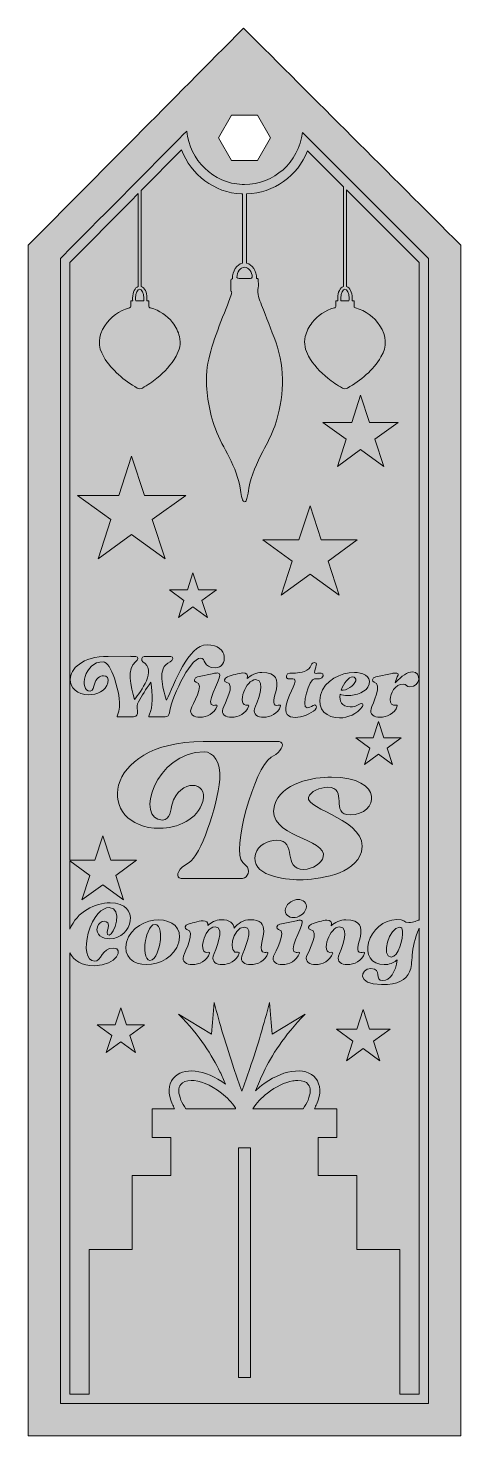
# Model space of a CAD drawing. Header units: centimetres. Extents: x 3 to 11, y -23.1 to 3.1.
import ezdxf

# ---------------------------------------------------------------- set-up
doc = ezdxf.new("R2010")
doc.units = ezdxf.units.CM
doc.header["$MEASUREMENT"] = 0
doc.layers.add('Layer 1', color=7, linetype='Continuous')

# ---------------------------------------------------------------- blocks, each defined once
blk = doc.blocks.new('block 3')
at = {"layer": 'Layer 1', "true_color": 0x231f20}
h = blk.add_hatch(color=250, dxfattribs=at)
h.dxf.hatch_style = 2
edge = h.paths.add_edge_path()
edge.add_spline(control_points=[(8.062, 1.155), (7.997, 0.601), (7.525, 0.186), (6.987, 0.186), (6.971, 0.186), (6.955, 0.187), (6.939, 0.187), (6.407, 0.212), (5.962, 0.638), (5.914, 1.183), (5.13, 0.392), (4.345, -0.4), (3.561, -1.191), (3.561, -1.191), (3.561, -22.513), (3.561, -22.513), (3.561, -22.513), (10.409, -22.513), (10.409, -22.513), (10.409, -22.513), (10.409, -1.193), (10.409, -1.193), (10.409, -1.193), (8.062, 1.155), (8.062, 1.155)], knot_values=[0, 0, 0, 0, 1, 1, 1, 2, 2, 2, 3, 3, 3, 4, 4, 4, 5, 5, 5, 6, 6, 6, 7, 7, 7, 8, 8, 8, 8], degree=3, periodic=1)
edge = h.paths.add_edge_path()
edge.add_spline(control_points=[(8.854, -1.762), (8.89, -1.762), (8.932, -1.833), (8.932, -1.929), (8.932, -1.946), (8.93, -1.962), (8.928, -1.977), (8.928, -1.977), (8.78, -1.977), (8.78, -1.977), (8.777, -1.962), (8.776, -1.946), (8.776, -1.929), (8.776, -1.833), (8.817, -1.762), (8.854, -1.762)], knot_values=[0, 0, 0, 0, 1, 1, 1, 2, 2, 2, 3, 3, 3, 4, 4, 4, 5, 5, 5, 5], degree=3, periodic=1)
edge = h.paths.add_edge_path()
edge.add_spline(control_points=[(7.13, -1.541), (7.124, -1.556), (7.114, -1.564), (7.095, -1.563), (7.059, -1.562), (7.022, -1.563), (6.986, -1.563), (6.986, -1.563), (6.986, -1.563), (6.986, -1.563), (6.952, -1.563), (6.918, -1.562), (6.884, -1.563), (6.863, -1.564), (6.85, -1.557), (6.841, -1.544), (6.848, -1.438), (6.91, -1.354), (6.986, -1.354), (7.061, -1.354), (7.122, -1.436), (7.13, -1.541)], knot_values=[0, 0, 0, 0, 1, 1, 1, 2, 2, 2, 3, 3, 3, 4, 4, 4, 5, 5, 5, 6, 6, 6, 7, 7, 7, 7], degree=3, periodic=1)
edge = h.paths.add_edge_path()
edge.add_spline(control_points=[(5.037, -1.762), (5.074, -1.762), (5.115, -1.833), (5.115, -1.929), (5.115, -1.946), (5.113, -1.962), (5.111, -1.977), (5.111, -1.977), (4.963, -1.977), (4.963, -1.977), (4.961, -1.962), (4.959, -1.946), (4.959, -1.929), (4.959, -1.833), (5, -1.762), (5.037, -1.762)], knot_values=[0, 0, 0, 0, 1, 1, 1, 2, 2, 2, 3, 3, 3, 4, 4, 4, 5, 5, 5, 5], degree=3, periodic=1)
edge = h.paths.add_edge_path()
edge.add_spline(control_points=[(6.815, -17.023), (6.815, -17.023), (5.896, -17.023), (5.896, -17.023), (5.857, -16.969), (5.826, -16.915), (5.803, -16.86), (5.75, -16.737), (5.748, -16.631), (5.798, -16.568), (5.834, -16.521), (5.903, -16.496), (5.992, -16.496), (6.143, -16.496), (6.353, -16.57), (6.558, -16.73), (6.662, -16.812), (6.749, -16.905), (6.814, -17), (6.816, -17.004), (6.818, -17.008), (6.819, -17.012), (6.818, -17.016), (6.817, -17.019), (6.815, -17.023)], knot_values=[0, 0, 0, 0, 1, 1, 1, 2, 2, 2, 3, 3, 3, 4, 4, 4, 5, 5, 5, 6, 6, 6, 7, 7, 7, 8, 8, 8, 8], degree=3, periodic=1)
h.paths.add_polyline_path([(7.098, -18.264), (7.098, -19.646), (7.098, -20.385), (7.098, -21.044), (7.098, -22.025), (6.872, -22.025), (6.872, -21.044), (6.872, -20.385), (6.872, -19.646), (6.872, -18.264), (6.872, -17.75), (7.098, -17.75)])
edge = h.paths.add_edge_path()
edge.add_spline(control_points=[(8.167, -16.86), (8.144, -16.915), (8.112, -16.969), (8.074, -17.023), (8.074, -17.023), (7.141, -17.023), (7.141, -17.023), (7.206, -16.919), (7.3, -16.818), (7.412, -16.73), (7.566, -16.61), (7.734, -16.529), (7.887, -16.504), (7.919, -16.498), (7.95, -16.495), (7.979, -16.495), (8.067, -16.495), (8.135, -16.521), (8.172, -16.568), (8.221, -16.631), (8.22, -16.737), (8.167, -16.86)], knot_values=[0, 0, 0, 0, 1, 1, 1, 2, 2, 2, 3, 3, 3, 4, 4, 4, 5, 5, 5, 6, 6, 6, 7, 7, 7, 7], degree=3, periodic=1)
edge = h.paths.add_edge_path()
edge.add_spline(control_points=[(10.233, -13.513), (10.227, -13.512), (10.222, -13.512), (10.218, -13.514), (10.132, -13.545), (10.078, -13.554), (10.041, -13.554), (9.953, -13.554), (9.95, -13.499), (9.821, -13.499), (9.57, -13.499), (9.351, -13.702), (9.292, -13.925), (9.232, -14.144), (9.338, -14.339), (9.586, -14.339), (9.679, -14.339), (9.752, -14.309), (9.808, -14.262), (9.808, -14.262), (9.823, -14.249), (9.823, -14.249), (9.807, -14.473), (9.68, -14.636), (9.56, -14.636), (9.39, -14.636), (9.557, -14.413), (9.338, -14.413), (9.131, -14.413), (9.063, -14.712), (9.532, -14.712), (9.849, -14.712), (9.99, -14.621), (10.057, -14.473), (10.125, -14.322), (10.06, -14.062), (10.233, -13.658), (10.233, -13.658), (10.233, -22.337), (10.233, -22.337), (10.233, -22.337), (9.877, -22.337), (9.877, -22.337), (9.877, -22.337), (9.877, -19.646), (9.877, -19.646), (9.877, -19.646), (9.074, -19.646), (9.074, -19.646), (9.074, -19.646), (9.074, -18.264), (9.074, -18.264), (9.074, -18.264), (8.354, -18.264), (8.354, -18.264), (8.354, -18.264), (8.354, -17.557), (8.354, -17.557), (8.354, -17.557), (8.703, -17.557), (8.703, -17.557), (8.703, -17.557), (8.703, -17.023), (8.703, -17.023), (8.703, -17.023), (8.284, -17.023), (8.284, -17.023), (8.301, -16.992), (8.317, -16.961), (8.33, -16.93), (8.41, -16.743), (8.403, -16.576), (8.311, -16.459), (8.22, -16.342), (8.058, -16.296), (7.858, -16.329), (7.677, -16.359), (7.479, -16.452), (7.303, -16.591), (7.262, -16.623), (7.223, -16.657), (7.187, -16.692), (7.235, -16.575), (7.287, -16.452), (7.345, -16.333), (7.486, -16.043), (7.716, -15.662), (8.113, -15.26), (8.113, -15.26), (7.501, -15.635), (7.501, -15.635), (7.485, -15.438), (7.468, -15.242), (7.452, -15.045), (7.35, -15.436), (7.229, -15.846), (7.085, -16.273), (7.036, -16.418), (6.987, -16.559), (6.937, -16.698), (6.886, -16.559), (6.837, -16.418), (6.788, -16.273), (6.645, -15.846), (6.523, -15.436), (6.421, -15.045), (6.405, -15.242), (6.389, -15.438), (6.373, -15.635), (6.373, -15.635), (5.76, -15.26), (5.76, -15.26), (6.157, -15.662), (6.388, -16.043), (6.528, -16.333), (6.566, -16.41), (6.601, -16.488), (6.634, -16.566), (6.256, -16.285), (5.833, -16.237), (5.658, -16.459), (5.566, -16.576), (5.56, -16.743), (5.64, -16.93), (5.653, -16.961), (5.669, -16.992), (5.686, -17.023), (5.686, -17.023), (5.267, -17.023), (5.267, -17.023), (5.267, -17.023), (5.267, -17.557), (5.267, -17.557), (5.267, -17.557), (5.616, -17.557), (5.616, -17.557), (5.616, -17.557), (5.616, -18.264), (5.616, -18.264), (5.616, -18.264), (4.896, -18.264), (4.896, -18.264), (4.896, -18.264), (4.896, -19.646), (4.896, -19.646), (4.896, -19.646), (4.093, -19.646), (4.093, -19.646), (4.093, -19.646), (4.093, -22.337), (4.093, -22.337), (4.093, -22.337), (3.737, -22.337), (3.737, -22.337), (3.737, -22.337), (3.737, -14.122), (3.737, -14.122), (3.807, -14.261), (3.955, -14.36), (4.196, -14.36), (4.607, -14.36), (4.752, -14.03), (4.549, -14.03), (4.333, -14.03), (4.315, -14.277), (4.201, -14.277), (4.031, -14.277), (4.011, -14.007), (4.078, -13.756), (4.167, -13.426), (4.341, -13.275), (4.467, -13.275), (4.737, -13.275), (4.562, -13.79), (4.467, -13.79), (4.404, -13.79), (4.44, -13.702), (4.45, -13.66), (4.474, -13.571), (4.43, -13.532), (4.378, -13.532), (4.326, -13.532), (4.266, -13.569), (4.248, -13.637), (4.209, -13.785), (4.339, -13.858), (4.482, -13.858), (4.896, -13.858), (5.076, -13.189), (4.484, -13.189), (4.209, -13.189), (3.867, -13.352), (3.737, -13.681), (3.737, -13.681), (3.737, -12.409), (3.737, -12.409), (3.737, -12.409), (4.109, -12.679), (4.109, -12.679), (4.109, -12.679), (3.961, -13.135), (3.961, -13.135), (3.961, -13.135), (4.349, -12.853), (4.349, -12.853), (4.349, -12.853), (4.737, -13.135), (4.737, -13.135), (4.737, -13.135), (4.589, -12.679), (4.589, -12.679), (4.589, -12.679), (4.977, -12.397), (4.977, -12.397), (4.977, -12.397), (4.497, -12.397), (4.497, -12.397), (4.497, -12.397), (4.349, -11.94), (4.349, -11.94), (4.349, -11.94), (4.201, -12.397), (4.201, -12.397), (4.201, -12.397), (3.737, -12.397), (3.737, -12.397), (3.737, -12.397), (3.737, -1.264), (3.737, -1.264), (3.737, -1.264), (4.863, -0.128), (4.863, -0.128), (4.863, -0.128), (5.009, 0.019), (5.009, 0.019), (5.009, 0.019), (5.009, -1.711), (5.009, -1.711), (4.948, -1.732), (4.903, -1.82), (4.903, -1.929), (4.903, -1.945), (4.904, -1.961), (4.906, -1.977), (4.906, -1.977), (4.869, -1.977), (4.869, -1.977), (4.868, -1.981), (4.868, -1.985), (4.868, -1.991), (4.87, -2.019), (4.868, -2.048), (4.869, -2.077), (4.87, -2.096), (4.864, -2.104), (4.844, -2.11), (4.65, -2.162), (4.498, -2.274), (4.388, -2.443), (4.263, -2.632), (4.249, -2.826), (4.367, -3.024), (4.516, -3.273), (4.742, -3.46), (4.991, -3.604), (5.024, -3.623), (5.053, -3.621), (5.086, -3.603), (5.182, -3.55), (5.272, -3.487), (5.356, -3.417), (5.497, -3.301), (5.625, -3.172), (5.713, -3.009), (5.775, -2.895), (5.808, -2.775), (5.776, -2.645), (5.753, -2.549), (5.707, -2.463), (5.647, -2.385), (5.541, -2.248), (5.405, -2.156), (5.238, -2.112), (5.213, -2.106), (5.203, -2.096), (5.206, -2.07), (5.208, -2.044), (5.205, -2.018), (5.207, -1.992), (5.207, -1.986), (5.207, -1.981), (5.206, -1.977), (5.206, -1.977), (5.168, -1.977), (5.168, -1.977), (5.17, -1.961), (5.171, -1.945), (5.171, -1.929), (5.171, -1.82), (5.127, -1.732), (5.065, -1.711), (5.065, -1.711), (5.065, 0.076), (5.065, 0.076), (5.065, 0.076), (5.814, 0.832), (5.814, 0.832), (5.988, 0.369), (6.423, 0.035), (6.93, 0.011), (6.935, 0.011), (6.94, 0.011), (6.945, 0.011), (6.945, 0.011), (6.945, -1.28), (6.945, -1.28), (6.841, -1.304), (6.761, -1.422), (6.761, -1.563), (6.761, -1.565), (6.761, -1.567), (6.761, -1.569), (6.742, -1.571), (6.732, -1.581), (6.733, -1.606), (6.734, -1.664), (6.731, -1.722), (6.73, -1.781), (6.73, -1.788), (6.731, -1.799), (6.735, -1.803), (6.753, -1.818), (6.748, -1.834), (6.741, -1.851), (6.708, -1.942), (6.681, -2.035), (6.643, -2.125), (6.557, -2.336), (6.471, -2.548), (6.402, -2.766), (6.34, -2.962), (6.285, -3.16), (6.278, -3.367), (6.267, -3.71), (6.328, -4.042), (6.445, -4.364), (6.512, -4.55), (6.613, -4.718), (6.7, -4.893), (6.798, -5.088), (6.882, -5.288), (6.913, -5.507), (6.92, -5.559), (6.925, -5.612), (6.943, -5.662), (6.952, -5.686), (6.957, -5.723), (6.987, -5.723), (7.016, -5.722), (7.021, -5.685), (7.03, -5.66), (7.052, -5.597), (7.055, -5.53), (7.066, -5.465), (7.108, -5.221), (7.215, -5), (7.326, -4.783), (7.406, -4.628), (7.492, -4.476), (7.547, -4.31), (7.721, -3.79), (7.754, -3.27), (7.565, -2.745), (7.483, -2.515), (7.391, -2.288), (7.304, -2.059), (7.264, -1.953), (7.212, -1.85), (7.24, -1.729), (7.248, -1.696), (7.242, -1.659), (7.242, -1.624), (7.242, -1.57), (7.242, -1.563), (7.211, -1.563), (7.211, -1.563), (7.211, -1.563), (7.211, -1.563), (7.211, -1.421), (7.13, -1.303), (7.025, -1.28), (7.025, -1.28), (7.025, 0.011), (7.025, 0.011), (7.534, 0.026), (7.974, 0.349), (8.156, 0.811), (8.156, 0.811), (8.826, 0.142), (8.826, 0.142), (8.826, 0.142), (8.826, -1.711), (8.826, -1.711), (8.764, -1.732), (8.719, -1.82), (8.719, -1.929), (8.719, -1.945), (8.721, -1.961), (8.723, -1.977), (8.723, -1.977), (8.685, -1.977), (8.685, -1.977), (8.684, -1.981), (8.684, -1.986), (8.684, -1.992), (8.686, -2.018), (8.683, -2.044), (8.685, -2.07), (8.688, -2.096), (8.678, -2.106), (8.653, -2.112), (8.486, -2.156), (8.35, -2.248), (8.244, -2.385), (8.184, -2.463), (8.138, -2.549), (8.115, -2.645), (8.083, -2.775), (8.116, -2.895), (8.178, -3.009), (8.266, -3.172), (8.393, -3.301), (8.535, -3.417), (8.619, -3.487), (8.708, -3.55), (8.805, -3.603), (8.838, -3.621), (8.867, -3.623), (8.9, -3.604), (9.149, -3.46), (9.375, -3.273), (9.524, -3.024), (9.642, -2.826), (9.628, -2.632), (9.503, -2.443), (9.393, -2.274), (9.241, -2.162), (9.047, -2.11), (9.027, -2.104), (9.021, -2.096), (9.022, -2.077), (9.023, -2.048), (9.021, -2.019), (9.023, -1.991), (9.023, -1.985), (9.023, -1.981), (9.022, -1.977), (9.022, -1.977), (8.985, -1.977), (8.985, -1.977), (8.987, -1.961), (8.988, -1.945), (8.988, -1.929), (8.988, -1.82), (8.943, -1.732), (8.882, -1.711), (8.882, -1.711), (8.882, 0.085), (8.882, 0.085), (8.882, 0.085), (10.233, -1.266), (10.233, -1.266), (10.233, -1.266), (10.233, -13.513), (10.233, -13.513)], knot_values=[0, 0, 0, 0, 1, 1, 1, 2, 2, 2, 3, 3, 3, 4, 4, 4, 5, 5, 5, 6, 6, 6, 7, 7, 7, 8, 8, 8, 9, 9, 9, 10, 10, 10, 11, 11, 11, 12, 12, 12, 13, 13, 13, 14, 14, 14, 15, 15, 15, 16, 16, 16, 17, 17, 17, 18, 18, 18, 19, 19, 19, 20, 20, 20, 21, 21, 21, 22, 22, 22, 23, 23, 23, 24, 24, 24, 25, 25, 25, 26, 26, 26, 27, 27, 27, 28, 28, 28, 29, 29, 29, 30, 30, 30, 31, 31, 31, 32, 32, 32, 33, 33, 33, 34, 34, 34, 35, 35, 35, 36, 36, 36, 37, 37, 37, 38, 38, 38, 39, 39, 39, 40, 40, 40, 41, 41, 41, 42, 42, 42, 43, 43, 43, 44, 44, 44, 45, 45, 45, 46, 46, 46, 47, 47, 47, 48, 48, 48, 49, 49, 49, 50, 50, 50, 51, 51, 51, 52, 52, 52, 53, 53, 53, 54, 54, 54, 55, 55, 55, 56, 56, 56, 57, 57, 57, 58, 58, 58, 59, 59, 59, 60, 60, 60, 61, 61, 61, 62, 62, 62, 63, 63, 63, 64, 64, 64, 65, 65, 65, 66, 66, 66, 67, 67, 67, 68, 68, 68, 69, 69, 69, 70, 70, 70, 71, 71, 71, 72, 72, 72, 73, 73, 73, 74, 74, 74, 75, 75, 75, 76, 76, 76, 77, 77, 77, 78, 78, 78, 79, 79, 79, 80, 80, 80, 81, 81, 81, 82, 82, 82, 83, 83, 83, 84, 84, 84, 85, 85, 85, 86, 86, 86, 87, 87, 87, 88, 88, 88, 89, 89, 89, 90, 90, 90, 91, 91, 91, 92, 92, 92, 93, 93, 93, 94, 94, 94, 95, 95, 95, 96, 96, 96, 97, 97, 97, 98, 98, 98, 99, 99, 99, 100, 100, 100, 101, 101, 101, 102, 102, 102, 103, 103, 103, 104, 104, 104, 105, 105, 105, 106, 106, 106, 107, 107, 107, 108, 108, 108, 109, 109, 109, 110, 110, 110, 111, 111, 111, 112, 112, 112, 113, 113, 113, 114, 114, 114, 115, 115, 115, 116, 116, 116, 117, 117, 117, 118, 118, 118, 119, 119, 119, 120, 120, 120, 121, 121, 121, 122, 122, 122, 123, 123, 123, 124, 124, 124, 125, 125, 125, 126, 126, 126, 127, 127, 127, 128, 128, 128, 129, 129, 129, 130, 130, 130, 131, 131, 131, 132, 132, 132, 133, 133, 133, 134, 134, 134, 135, 135, 135, 136, 136, 136, 137, 137, 137, 138, 138, 138, 139, 139, 139, 140, 140, 140, 141, 141, 141, 142, 142, 142, 143, 143, 143, 144, 144, 144, 145, 145, 145, 146, 146, 146, 147, 147, 147, 148, 148, 148, 149, 149, 149, 150, 150, 150, 151, 151, 151, 152, 152, 152, 153, 153, 153, 154, 154, 154, 155, 155, 155, 156, 156, 156, 157, 157, 157, 158, 158, 158, 158], degree=3, periodic=1)
edge = h.paths.add_edge_path()
edge.add_spline(control_points=[(9.713, -14.199), (9.52, -14.199), (9.674, -13.642), (9.869, -13.642), (9.903, -13.642), (9.921, -13.671), (9.927, -13.717), (9.938, -13.843), (9.854, -14.199), (9.713, -14.199)], knot_values=[0, 0, 0, 0, 1, 1, 1, 2, 2, 2, 3, 3, 3, 3], degree=3, periodic=1)
h = blk.add_hatch(color=250, dxfattribs=at)
h.dxf.hatch_style = 2
h.paths.add_polyline_path([(9.144, -3.735), (8.979, -4.242), (8.445, -4.242), (8.877, -4.556), (8.712, -5.064), (9.144, -4.75), (9.576, -5.064), (9.411, -4.556), (9.843, -4.242), (9.309, -4.242)])
h = blk.add_hatch(color=250, dxfattribs=at)
h.dxf.hatch_style = 2
h.paths.add_polyline_path([(4.263, -6.784), (4.885, -6.332), (5.508, -6.784), (5.27, -6.053), (5.892, -5.601), (5.123, -5.601), (4.885, -4.87), (4.648, -5.601), (3.879, -5.601), (4.501, -6.053)])
h = blk.add_hatch(color=250, dxfattribs=at)
h.dxf.hatch_style = 2
h.paths.add_polyline_path([(7.664, -7.461), (8.205, -7.068), (8.746, -7.461), (8.54, -6.825), (9.081, -6.431), (8.412, -6.431), (8.205, -5.795), (7.998, -6.431), (7.329, -6.431), (7.871, -6.825)])
h = blk.add_hatch(color=250, dxfattribs=at)
h.dxf.hatch_style = 2
h.paths.add_polyline_path([(5.858, -7.558), (5.755, -7.876), (6.026, -7.68), (6.296, -7.876), (6.193, -7.558), (6.463, -7.362), (6.129, -7.362), (6.026, -7.044), (5.922, -7.362), (5.588, -7.362)])
h = blk.add_hatch(color=250, dxfattribs=at)
h.dxf.hatch_style = 2
edge = h.paths.add_edge_path()
edge.add_spline(control_points=[(4.918, -9.724), (4.954, -9.724), (4.985, -9.706), (4.996, -9.664), (4.998, -9.654), (4.998, -9.637), (4.994, -9.614), (4.982, -9.533), (4.985, -9.5), (5.014, -9.445), (5.071, -9.341), (5.152, -9.206), (5.243, -9.081), (5.279, -9.301), (5.28, -9.555), (5.219, -9.674), (5.202, -9.706), (5.202, -9.724), (5.214, -9.724), (5.214, -9.724), (5.508, -9.724), (5.508, -9.724), (5.55, -9.724), (5.585, -9.697), (5.587, -9.653), (5.603, -9.453), (5.954, -8.632), (6.172, -8.632), (6.264, -8.632), (6.21, -8.813), (6.441, -8.813), (6.67, -8.813), (6.709, -8.385), (6.288, -8.385), (5.938, -8.385), (5.675, -9.114), (5.537, -9.417), (5.533, -9.413), (5.532, -9.408), (5.53, -9.401), (5.472, -9.192), (5.34, -8.817), (5.602, -8.7), (5.655, -8.675), (5.681, -8.601), (5.613, -8.601), (5.613, -8.601), (5.118, -8.601), (5.118, -8.601), (5.072, -8.602), (5.056, -8.677), (5.094, -8.698), (5.363, -8.852), (5.051, -9.253), (4.939, -9.401), (4.873, -9.159), (4.79, -8.825), (4.96, -8.7), (5.004, -8.669), (5.03, -8.601), (4.964, -8.601), (4.964, -8.601), (4.871, -8.601), (4.871, -8.601), (4.871, -8.601), (4.871, -8.598), (4.871, -8.598), (4.871, -8.598), (4.449, -8.599), (4.449, -8.599), (3.962, -8.601), (3.743, -8.833), (3.743, -9.033), (3.743, -9.182), (3.866, -9.314), (4.092, -9.314), (4.235, -9.314), (4.405, -9.24), (4.444, -9.093), (4.468, -9.005), (4.421, -8.96), (4.361, -8.96), (4.3, -8.96), (4.22, -9.01), (4.192, -9.115), (4.181, -9.158), (4.178, -9.245), (4.115, -9.245), (3.899, -9.245), (4.007, -8.698), (4.353, -8.698), (4.438, -8.698), (4.498, -8.841), (4.564, -9.007), (4.645, -9.242), (4.699, -9.541), (4.629, -9.674), (4.613, -9.705), (4.613, -9.724), (4.624, -9.724), (4.624, -9.724), (4.918, -9.724), (4.918, -9.724)], knot_values=[0, 0, 0, 0, 1, 1, 1, 2, 2, 2, 3, 3, 3, 4, 4, 4, 5, 5, 5, 6, 6, 6, 7, 7, 7, 8, 8, 8, 9, 9, 9, 10, 10, 10, 11, 11, 11, 12, 12, 12, 13, 13, 13, 14, 14, 14, 15, 15, 15, 16, 16, 16, 17, 17, 17, 18, 18, 18, 19, 19, 19, 20, 20, 20, 21, 21, 21, 22, 22, 22, 23, 23, 23, 24, 24, 24, 25, 25, 25, 26, 26, 26, 27, 27, 27, 28, 28, 28, 29, 29, 29, 30, 30, 30, 31, 31, 31, 32, 32, 32, 33, 33, 33, 34, 34, 34, 34], degree=3, periodic=1)
h = blk.add_hatch(color=250, dxfattribs=at)
h.dxf.hatch_style = 2
edge = h.paths.add_edge_path()
edge.add_spline(control_points=[(6.478, -8.908), (6.456, -8.908), (6.431, -8.914), (6.417, -8.917), (6.417, -8.917), (6.11, -8.982), (6.11, -8.982), (6.047, -8.995), (6.032, -9.073), (6.085, -9.081), (6.258, -9.106), (6.012, -9.512), (5.99, -9.578), (5.957, -9.679), (6.047, -9.734), (6.157, -9.734), (6.279, -9.734), (6.426, -9.667), (6.475, -9.523), (6.48, -9.51), (6.47, -9.502), (6.457, -9.505), (6.441, -9.51), (6.426, -9.512), (6.415, -9.512), (6.23, -9.512), (6.527, -9.06), (6.527, -8.948), (6.527, -8.916), (6.504, -8.908), (6.478, -8.908)], knot_values=[0, 0, 0, 0, 1, 1, 1, 2, 2, 2, 3, 3, 3, 4, 4, 4, 5, 5, 5, 6, 6, 6, 7, 7, 7, 8, 8, 8, 9, 9, 9, 10, 10, 10, 10], degree=3, periodic=1)
h = blk.add_hatch(color=250, dxfattribs=at)
h.dxf.hatch_style = 2
edge = h.paths.add_edge_path()
edge.add_spline(control_points=[(6.645, -9.081), (6.839, -9.109), (6.61, -9.484), (6.579, -9.578), (6.548, -9.679), (6.636, -9.734), (6.746, -9.734), (6.868, -9.734), (7.017, -9.667), (7.066, -9.523), (7.069, -9.51), (7.059, -9.502), (7.047, -9.505), (6.928, -9.534), (6.921, -9.396), (6.972, -9.262), (7.016, -9.146), (7.1, -9.033), (7.191, -9.033), (7.412, -9.033), (7.202, -9.481), (7.171, -9.578), (7.139, -9.679), (7.227, -9.734), (7.339, -9.734), (7.459, -9.734), (7.608, -9.667), (7.657, -9.523), (7.66, -9.51), (7.65, -9.502), (7.637, -9.505), (7.618, -9.51), (7.602, -9.512), (7.589, -9.512), (7.368, -9.512), (7.874, -8.898), (7.306, -8.898), (7.21, -8.898), (7.095, -8.955), (7.034, -9.012), (7.055, -8.934), (7.017, -8.908), (6.956, -8.908), (6.876, -8.908), (6.753, -8.953), (6.67, -8.982), (6.608, -9.003), (6.592, -9.073), (6.645, -9.081)], knot_values=[0, 0, 0, 0, 1, 1, 1, 2, 2, 2, 3, 3, 3, 4, 4, 4, 5, 5, 5, 6, 6, 6, 7, 7, 7, 8, 8, 8, 9, 9, 9, 10, 10, 10, 11, 11, 11, 12, 12, 12, 13, 13, 13, 14, 14, 14, 15, 15, 15, 16, 16, 16, 16], degree=3, periodic=1)
h = blk.add_hatch(color=250, dxfattribs=at)
h.dxf.hatch_style = 2
edge = h.paths.add_edge_path()
edge.add_spline(control_points=[(8.285, -9.015), (8.285, -9.015), (8.383, -9.015), (8.383, -9.015), (8.447, -9.015), (8.478, -8.909), (8.41, -8.909), (8.383, -8.909), (8.345, -8.916), (8.319, -8.916), (8.297, -8.916), (8.282, -8.911), (8.285, -8.896), (8.295, -8.862), (8.306, -8.82), (8.321, -8.763), (8.329, -8.732), (8.309, -8.716), (8.285, -8.716), (8.262, -8.716), (8.236, -8.731), (8.228, -8.76), (8.193, -8.878), (8.029, -8.909), (7.933, -8.909), (7.933, -8.909), (7.829, -8.909), (7.829, -8.909), (7.761, -8.909), (7.735, -9.015), (7.8, -9.015), (7.8, -9.015), (7.887, -9.015), (7.887, -9.015), (8.004, -9.015), (7.821, -9.275), (7.766, -9.484), (7.715, -9.672), (7.803, -9.737), (7.926, -9.737), (8.053, -9.737), (8.219, -9.666), (8.301, -9.593), (8.335, -9.562), (8.326, -9.503), (8.292, -9.503), (8.284, -9.503), (8.274, -9.507), (8.264, -9.513), (8.227, -9.539), (8.175, -9.555), (8.15, -9.555), (8.025, -9.555), (8.191, -9.015), (8.285, -9.015)], knot_values=[0, 0, 0, 0, 1, 1, 1, 2, 2, 2, 3, 3, 3, 4, 4, 4, 5, 5, 5, 6, 6, 6, 7, 7, 7, 8, 8, 8, 9, 9, 9, 10, 10, 10, 11, 11, 11, 12, 12, 12, 13, 13, 13, 14, 14, 14, 15, 15, 15, 16, 16, 16, 17, 17, 17, 18, 18, 18, 18], degree=3, periodic=1)
h = blk.add_hatch(color=250, dxfattribs=at)
h.dxf.hatch_style = 2
edge = h.paths.add_edge_path()
edge.add_spline(control_points=[(8.904, -9.328), (9.06, -9.328), (9.264, -9.266), (9.303, -9.119), (9.347, -8.956), (9.163, -8.9), (9.032, -8.9), (8.775, -8.9), (8.475, -9.042), (8.4, -9.322), (8.326, -9.598), (8.525, -9.744), (8.753, -9.744), (8.907, -9.744), (9.076, -9.676), (9.178, -9.534), (9.199, -9.505), (9.188, -9.478), (9.159, -9.478), (9.147, -9.478), (9.131, -9.484), (9.113, -9.495), (9.063, -9.531), (9.008, -9.539), (8.952, -9.539), (8.785, -9.539), (8.745, -9.429), (8.764, -9.305), (8.798, -9.32), (8.847, -9.328), (8.904, -9.328)], knot_values=[0, 0, 0, 0, 1, 1, 1, 2, 2, 2, 3, 3, 3, 4, 4, 4, 5, 5, 5, 6, 6, 6, 7, 7, 7, 8, 8, 8, 9, 9, 9, 10, 10, 10, 10], degree=3, periodic=1)
edge = h.paths.add_edge_path()
edge.add_spline(control_points=[(8.999, -8.981), (9.04, -8.981), (9.066, -9.013), (9.055, -9.055), (9.032, -9.14), (8.873, -9.249), (8.785, -9.229), (8.829, -9.101), (8.926, -8.981), (8.999, -8.981)], knot_values=[0, 0, 0, 0, 1, 1, 1, 2, 2, 2, 3, 3, 3, 3], degree=3, periodic=1)
h = blk.add_hatch(color=250, dxfattribs=at)
h.dxf.hatch_style = 2
edge = h.paths.add_edge_path()
edge.add_spline(control_points=[(9.798, -8.909), (9.774, -8.909), (9.745, -8.914), (9.732, -8.917), (9.732, -8.917), (9.425, -8.982), (9.425, -8.982), (9.361, -8.995), (9.347, -9.073), (9.4, -9.081), (9.556, -9.104), (9.368, -9.489), (9.339, -9.578), (9.308, -9.679), (9.396, -9.734), (9.506, -9.734), (9.628, -9.734), (9.777, -9.667), (9.826, -9.523), (9.829, -9.51), (9.819, -9.502), (9.806, -9.505), (9.728, -9.525), (9.694, -9.474), (9.694, -9.404), (9.694, -9.291), (9.785, -9.115), (9.936, -9.115), (9.99, -9.115), (10.006, -9.166), (10.061, -9.166), (10.259, -9.166), (10.285, -8.89), (10.111, -8.89), (10.001, -8.89), (9.923, -8.958), (9.785, -9.089), (9.803, -9.038), (9.823, -8.989), (9.842, -8.948), (9.855, -8.917), (9.829, -8.909), (9.798, -8.909)], knot_values=[0, 0, 0, 0, 1, 1, 1, 2, 2, 2, 3, 3, 3, 4, 4, 4, 5, 5, 5, 6, 6, 6, 7, 7, 7, 8, 8, 8, 9, 9, 9, 10, 10, 10, 11, 11, 11, 12, 12, 12, 13, 13, 13, 14, 14, 14, 14], degree=3, periodic=1)
h = blk.add_hatch(color=250, dxfattribs=at)
h.dxf.hatch_style = 2
h.paths.add_polyline_path([(9.479, -9.811), (9.38, -10.117), (9.058, -10.117), (9.318, -10.306), (9.219, -10.612), (9.479, -10.423), (9.739, -10.612), (9.64, -10.306), (9.9, -10.117), (9.579, -10.117)])
h = blk.add_hatch(color=250, dxfattribs=at)
h.dxf.hatch_style = 2
edge = h.paths.add_edge_path()
edge.add_spline(control_points=[(7.012, -12.495), (7.012, -12.495), (6.953, -12.44), (6.953, -12.44), (6.729, -12.223), (7.173, -10.674), (7.478, -10.479), (7.478, -10.479), (7.566, -10.424), (7.566, -10.424), (7.694, -10.344), (7.735, -10.193), (7.628, -10.186), (7.628, -10.186), (7.173, -10.186), (7.173, -10.186), (7.173, -10.186), (7.173, -10.182), (7.173, -10.182), (7.173, -10.182), (6.52, -10.186), (6.52, -10.186), (6.52, -10.186), (6.215, -10.186), (6.215, -10.186), (4.295, -10.189), (4.214, -11.801), (5.411, -11.801), (5.734, -11.801), (6.119, -11.636), (6.207, -11.302), (6.263, -11.104), (6.156, -11.001), (6.02, -11.001), (5.881, -11.001), (5.701, -11.115), (5.638, -11.353), (5.613, -11.449), (5.602, -11.647), (5.462, -11.647), (4.941, -11.647), (5.323, -10.377), (6.233, -10.377), (6.402, -10.377), (6.549, -10.564), (6.527, -10.887), (6.468, -11.427), (6.171, -12.304), (5.954, -12.44), (5.954, -12.44), (5.866, -12.495), (5.866, -12.495), (5.741, -12.572), (5.697, -12.726), (5.804, -12.734), (5.804, -12.734), (6.945, -12.734), (6.945, -12.734), (7.056, -12.726), (7.096, -12.572), (7.012, -12.495)], knot_values=[0, 0, 0, 0, 1, 1, 1, 2, 2, 2, 3, 3, 3, 4, 4, 4, 5, 5, 5, 6, 6, 6, 7, 7, 7, 8, 8, 8, 9, 9, 9, 10, 10, 10, 11, 11, 11, 12, 12, 12, 13, 13, 13, 14, 14, 14, 15, 15, 15, 16, 16, 16, 17, 17, 17, 18, 18, 18, 19, 19, 19, 20, 20, 20, 20], degree=3, periodic=1)
h = blk.add_hatch(color=250, dxfattribs=at)
h.dxf.hatch_style = 2
edge = h.paths.add_edge_path()
edge.add_spline(control_points=[(8.601, -10.847), (8.275, -10.847), (7.654, -10.953), (7.54, -11.375), (7.382, -11.963), (8.542, -11.992), (8.451, -12.334), (8.421, -12.447), (8.252, -12.565), (8.087, -12.565), (7.676, -12.565), (7.977, -12.021), (7.584, -12.021), (7.434, -12.021), (7.232, -12.11), (7.188, -12.282), (7.081, -12.675), (7.72, -12.759), (8.014, -12.759), (8.333, -12.759), (9.046, -12.664), (9.159, -12.238), (9.317, -11.651), (8.113, -11.452), (8.175, -11.225), (8.205, -11.118), (8.392, -11.037), (8.531, -11.037), (8.928, -11.037), (8.561, -11.552), (8.95, -11.552), (9.471, -11.552), (9.604, -10.847), (8.601, -10.847)], knot_values=[0, 0, 0, 0, 1, 1, 1, 2, 2, 2, 3, 3, 3, 4, 4, 4, 5, 5, 5, 6, 6, 6, 7, 7, 7, 8, 8, 8, 9, 9, 9, 10, 10, 10, 11, 11, 11, 11], degree=3, periodic=1)
h = blk.add_hatch(color=250, dxfattribs=at)
h.dxf.hatch_style = 2
edge = h.paths.add_edge_path()
edge.add_spline(control_points=[(7.985, -13.126), (7.901, -13.126), (7.778, -13.184), (7.748, -13.295), (7.719, -13.405), (7.81, -13.463), (7.896, -13.463), (7.981, -13.463), (8.102, -13.405), (8.131, -13.295), (8.162, -13.184), (8.07, -13.126), (7.985, -13.126)], knot_values=[0, 0, 0, 0, 1, 1, 1, 2, 2, 2, 3, 3, 3, 4, 4, 4, 4], degree=3, periodic=1)
h = blk.add_hatch(color=250, dxfattribs=at)
h.dxf.hatch_style = 2
edge = h.paths.add_edge_path()
edge.add_spline(control_points=[(5.39, -13.506), (5.152, -13.506), (4.865, -13.645), (4.792, -13.921), (4.719, -14.191), (4.917, -14.339), (5.162, -14.339), (5.409, -14.339), (5.688, -14.194), (5.761, -13.921), (5.834, -13.652), (5.635, -13.506), (5.39, -13.506)], knot_values=[0, 0, 0, 0, 1, 1, 1, 2, 2, 2, 3, 3, 3, 4, 4, 4, 4], degree=3, periodic=1)
edge = h.paths.add_edge_path()
edge.add_spline(control_points=[(5.416, -13.913), (5.404, -14.006), (5.341, -14.261), (5.227, -14.261), (5.12, -14.261), (5.125, -14.015), (5.136, -13.929), (5.148, -13.838), (5.208, -13.59), (5.321, -13.59), (5.43, -13.59), (5.427, -13.824), (5.416, -13.913)], knot_values=[0, 0, 0, 0, 1, 1, 1, 2, 2, 2, 3, 3, 3, 4, 4, 4, 4], degree=3, periodic=1)
h = blk.add_hatch(color=250, dxfattribs=at)
h.dxf.hatch_style = 2
edge = h.paths.add_edge_path()
edge.add_spline(control_points=[(7.401, -14.11), (7.386, -14.113), (7.373, -14.114), (7.362, -14.114), (7.221, -14.114), (7.343, -13.845), (7.343, -13.715), (7.343, -13.593), (7.292, -13.502), (7.093, -13.502), (6.963, -13.502), (6.86, -13.571), (6.792, -13.663), (6.779, -13.569), (6.718, -13.502), (6.547, -13.502), (6.451, -13.502), (6.362, -13.556), (6.3, -13.613), (6.315, -13.545), (6.274, -13.524), (6.216, -13.524), (6.122, -13.524), (5.979, -13.577), (5.937, -13.587), (5.873, -13.6), (5.859, -13.678), (5.912, -13.686), (6.084, -13.71), (5.881, -14.085), (5.849, -14.183), (5.818, -14.283), (5.906, -14.339), (6.016, -14.339), (6.138, -14.339), (6.287, -14.272), (6.336, -14.127), (6.339, -14.114), (6.329, -14.106), (6.316, -14.11), (6.105, -14.163), (6.229, -13.637), (6.437, -13.637), (6.644, -13.637), (6.437, -14.082), (6.403, -14.183), (6.372, -14.283), (6.459, -14.339), (6.57, -14.339), (6.692, -14.339), (6.841, -14.272), (6.888, -14.127), (6.893, -14.114), (6.883, -14.106), (6.87, -14.11), (6.666, -14.162), (6.756, -13.639), (6.982, -13.639), (7.18, -13.639), (6.968, -14.082), (6.933, -14.183), (6.903, -14.283), (6.99, -14.339), (7.101, -14.339), (7.222, -14.339), (7.372, -14.272), (7.42, -14.127), (7.424, -14.114), (7.414, -14.106), (7.401, -14.11)], knot_values=[0, 0, 0, 0, 1, 1, 1, 2, 2, 2, 3, 3, 3, 4, 4, 4, 5, 5, 5, 6, 6, 6, 7, 7, 7, 8, 8, 8, 9, 9, 9, 10, 10, 10, 11, 11, 11, 12, 12, 12, 13, 13, 13, 14, 14, 14, 15, 15, 15, 16, 16, 16, 17, 17, 17, 18, 18, 18, 19, 19, 19, 20, 20, 20, 21, 21, 21, 22, 22, 22, 23, 23, 23, 23], degree=3, periodic=1)
h = blk.add_hatch(color=250, dxfattribs=at)
h.dxf.hatch_style = 2
edge = h.paths.add_edge_path()
edge.add_spline(control_points=[(8.011, -13.512), (7.989, -13.512), (7.964, -13.519), (7.95, -13.522), (7.95, -13.522), (7.643, -13.587), (7.643, -13.587), (7.58, -13.6), (7.565, -13.678), (7.618, -13.686), (7.791, -13.71), (7.545, -14.116), (7.523, -14.183), (7.49, -14.283), (7.58, -14.339), (7.69, -14.339), (7.812, -14.339), (7.959, -14.272), (8.008, -14.127), (8.013, -14.114), (8.003, -14.106), (7.99, -14.11), (7.974, -14.114), (7.959, -14.116), (7.948, -14.116), (7.763, -14.116), (8.06, -13.665), (8.06, -13.553), (8.06, -13.52), (8.037, -13.512), (8.011, -13.512)], knot_values=[0, 0, 0, 0, 1, 1, 1, 2, 2, 2, 3, 3, 3, 4, 4, 4, 5, 5, 5, 6, 6, 6, 7, 7, 7, 8, 8, 8, 9, 9, 9, 10, 10, 10, 10], degree=3, periodic=1)
h = blk.add_hatch(color=250, dxfattribs=at)
h.dxf.hatch_style = 2
edge = h.paths.add_edge_path()
edge.add_spline(control_points=[(9.2, -14.11), (9.18, -14.114), (9.164, -14.116), (9.151, -14.116), (8.93, -14.116), (9.437, -13.502), (8.869, -13.502), (8.773, -13.502), (8.657, -13.559), (8.596, -13.616), (8.617, -13.538), (8.58, -13.512), (8.518, -13.512), (8.438, -13.512), (8.315, -13.558), (8.232, -13.587), (8.17, -13.608), (8.154, -13.678), (8.208, -13.686), (8.401, -13.713), (8.172, -14.088), (8.141, -14.183), (8.11, -14.283), (8.198, -14.339), (8.308, -14.339), (8.43, -14.339), (8.58, -14.272), (8.628, -14.127), (8.632, -14.114), (8.622, -14.106), (8.609, -14.11), (8.49, -14.139), (8.484, -14.001), (8.534, -13.866), (8.578, -13.751), (8.662, -13.637), (8.753, -13.637), (8.974, -13.637), (8.765, -14.085), (8.734, -14.183), (8.701, -14.283), (8.789, -14.339), (8.901, -14.339), (9.021, -14.339), (9.17, -14.272), (9.219, -14.127), (9.222, -14.114), (9.213, -14.106), (9.2, -14.11)], knot_values=[0, 0, 0, 0, 1, 1, 1, 2, 2, 2, 3, 3, 3, 4, 4, 4, 5, 5, 5, 6, 6, 6, 7, 7, 7, 8, 8, 8, 9, 9, 9, 10, 10, 10, 11, 11, 11, 12, 12, 12, 13, 13, 13, 14, 14, 14, 15, 15, 15, 16, 16, 16, 16], degree=3, periodic=1)
h = blk.add_hatch(color=250, dxfattribs=at)
h.dxf.hatch_style = 2
h.paths.add_polyline_path([(4.788, -15.459), (4.684, -15.141), (4.581, -15.459), (4.246, -15.459), (4.517, -15.656), (4.413, -15.975), (4.684, -15.778), (4.955, -15.975), (4.852, -15.656), (5.123, -15.459)])
h = blk.add_hatch(color=250, dxfattribs=at)
h.dxf.hatch_style = 2
h.paths.add_polyline_path([(8.694, -15.54), (9.003, -15.765), (8.885, -16.128), (9.194, -15.903), (9.504, -16.128), (9.385, -15.765), (9.695, -15.54), (9.312, -15.54), (9.194, -15.176), (9.076, -15.54)])
at = {"layer": 'Layer 1', "lineweight": 0}
for points in [[(9.144, -3.735), (8.979, -4.242), (8.445, -4.242), (8.877, -4.556), (8.712, -5.064), (9.144, -4.75), (9.576, -5.064), (9.411, -4.556), (9.843, -4.242), (9.309, -4.242), (9.144, -3.735)], [(4.263, -6.784), (4.885, -6.332), (5.508, -6.784), (5.27, -6.053), (5.892, -5.601), (5.123, -5.601), (4.885, -4.87), (4.648, -5.601), (3.879, -5.601), (4.501, -6.053), (4.263, -6.784)], [(7.664, -7.461), (8.205, -7.068), (8.746, -7.461), (8.54, -6.825), (9.081, -6.431), (8.412, -6.431), (8.205, -5.795), (7.998, -6.431), (7.329, -6.431), (7.871, -6.825), (7.664, -7.461)], [(5.858, -7.558), (5.755, -7.876), (6.026, -7.68), (6.296, -7.876), (6.193, -7.558), (6.463, -7.362), (6.129, -7.362), (6.026, -7.044), (5.922, -7.362), (5.588, -7.362), (5.858, -7.558)], [(9.479, -9.811), (9.38, -10.117), (9.058, -10.117), (9.318, -10.306), (9.219, -10.612), (9.479, -10.423), (9.739, -10.612), (9.64, -10.306), (9.9, -10.117), (9.579, -10.117), (9.479, -9.811)], [(4.788, -15.459), (4.684, -15.141), (4.581, -15.459), (4.246, -15.459), (4.517, -15.656), (4.413, -15.975), (4.684, -15.778), (4.955, -15.975), (4.852, -15.656), (5.123, -15.459), (4.788, -15.459)], [(8.694, -15.54), (9.003, -15.765), (8.885, -16.128), (9.194, -15.903), (9.504, -16.128), (9.385, -15.765), (9.695, -15.54), (9.312, -15.54), (9.194, -15.176), (9.076, -15.54), (8.694, -15.54)], [(7.098, -18.264), (7.098, -19.646), (7.098, -20.385), (7.098, -21.044), (7.098, -22.025), (6.872, -22.025), (6.872, -21.044), (6.872, -20.385), (6.872, -19.646), (6.872, -18.264), (6.872, -17.75), (7.098, -17.75), (7.098, -18.264)]]:
    blk.add_lwpolyline(points, dxfattribs=at)
for points, knots in [([(8.062, 1.155), (7.997, 0.601), (7.525, 0.186), (6.987, 0.186), (6.971, 0.186), (6.955, 0.187), (6.939, 0.187), (6.407, 0.212), (5.962, 0.638), (5.914, 1.183), (5.13, 0.392), (4.345, -0.4), (3.561, -1.191), (3.561, -1.191), (3.561, -22.513), (3.561, -22.513), (3.561, -22.513), (10.409, -22.513), (10.409, -22.513), (10.409, -22.513), (10.409, -1.193), (10.409, -1.193), (10.409, -1.193), (8.062, 1.155), (8.062, 1.155)], [0, 0, 0, 0, 1, 1, 1, 2, 2, 2, 3, 3, 3, 4, 4, 4, 5, 5, 5, 6, 6, 6, 7, 7, 7, 8, 8, 8, 8]), ([(10.233, -13.513), (10.227, -13.512), (10.222, -13.512), (10.218, -13.514), (10.132, -13.545), (10.078, -13.554), (10.041, -13.554), (9.953, -13.554), (9.95, -13.499), (9.821, -13.499), (9.57, -13.499), (9.351, -13.702), (9.292, -13.925), (9.232, -14.144), (9.338, -14.339), (9.586, -14.339), (9.679, -14.339), (9.752, -14.309), (9.808, -14.262), (9.808, -14.262), (9.823, -14.249), (9.823, -14.249), (9.807, -14.473), (9.68, -14.636), (9.56, -14.636), (9.39, -14.636), (9.557, -14.413), (9.338, -14.413), (9.131, -14.413), (9.063, -14.712), (9.532, -14.712), (9.849, -14.712), (9.99, -14.621), (10.057, -14.473), (10.125, -14.322), (10.06, -14.062), (10.233, -13.658), (10.233, -13.658), (10.233, -22.337), (10.233, -22.337), (10.233, -22.337), (9.877, -22.337), (9.877, -22.337), (9.877, -22.337), (9.877, -19.646), (9.877, -19.646), (9.877, -19.646), (9.074, -19.646), (9.074, -19.646), (9.074, -19.646), (9.074, -18.264), (9.074, -18.264), (9.074, -18.264), (8.354, -18.264), (8.354, -18.264), (8.354, -18.264), (8.354, -17.557), (8.354, -17.557), (8.354, -17.557), (8.703, -17.557), (8.703, -17.557), (8.703, -17.557), (8.703, -17.023), (8.703, -17.023), (8.703, -17.023), (8.284, -17.023), (8.284, -17.023), (8.301, -16.992), (8.317, -16.961), (8.33, -16.93), (8.41, -16.743), (8.403, -16.576), (8.311, -16.459), (8.22, -16.342), (8.058, -16.296), (7.858, -16.329), (7.677, -16.359), (7.479, -16.452), (7.303, -16.591), (7.262, -16.623), (7.223, -16.657), (7.187, -16.692), (7.235, -16.575), (7.287, -16.452), (7.345, -16.333), (7.486, -16.043), (7.716, -15.662), (8.113, -15.26), (8.113, -15.26), (7.501, -15.635), (7.501, -15.635), (7.485, -15.438), (7.468, -15.242), (7.452, -15.045), (7.35, -15.436), (7.229, -15.846), (7.085, -16.273), (7.036, -16.418), (6.987, -16.559), (6.937, -16.698), (6.886, -16.559), (6.837, -16.418), (6.788, -16.273), (6.645, -15.846), (6.523, -15.436), (6.421, -15.045), (6.405, -15.242), (6.389, -15.438), (6.373, -15.635), (6.373, -15.635), (5.76, -15.26), (5.76, -15.26), (6.157, -15.662), (6.388, -16.043), (6.528, -16.333), (6.566, -16.41), (6.601, -16.488), (6.634, -16.566), (6.256, -16.285), (5.833, -16.237), (5.658, -16.459), (5.566, -16.576), (5.56, -16.743), (5.64, -16.93), (5.653, -16.961), (5.669, -16.992), (5.686, -17.023), (5.686, -17.023), (5.267, -17.023), (5.267, -17.023), (5.267, -17.023), (5.267, -17.557), (5.267, -17.557), (5.267, -17.557), (5.616, -17.557), (5.616, -17.557), (5.616, -17.557), (5.616, -18.264), (5.616, -18.264), (5.616, -18.264), (4.896, -18.264), (4.896, -18.264), (4.896, -18.264), (4.896, -19.646), (4.896, -19.646), (4.896, -19.646), (4.093, -19.646), (4.093, -19.646), (4.093, -19.646), (4.093, -22.337), (4.093, -22.337), (4.093, -22.337), (3.737, -22.337), (3.737, -22.337), (3.737, -22.337), (3.737, -14.122), (3.737, -14.122), (3.807, -14.261), (3.955, -14.36), (4.196, -14.36), (4.607, -14.36), (4.752, -14.03), (4.549, -14.03), (4.333, -14.03), (4.315, -14.277), (4.201, -14.277), (4.031, -14.277), (4.011, -14.007), (4.078, -13.756), (4.167, -13.426), (4.341, -13.275), (4.467, -13.275), (4.737, -13.275), (4.562, -13.79), (4.467, -13.79), (4.404, -13.79), (4.44, -13.702), (4.45, -13.66), (4.474, -13.571), (4.43, -13.532), (4.378, -13.532), (4.326, -13.532), (4.266, -13.569), (4.248, -13.637), (4.209, -13.785), (4.339, -13.858), (4.482, -13.858), (4.896, -13.858), (5.076, -13.189), (4.484, -13.189), (4.209, -13.189), (3.867, -13.352), (3.737, -13.681), (3.737, -13.681), (3.737, -12.409), (3.737, -12.409), (3.737, -12.409), (4.109, -12.679), (4.109, -12.679), (4.109, -12.679), (3.961, -13.135), (3.961, -13.135), (3.961, -13.135), (4.349, -12.853), (4.349, -12.853), (4.349, -12.853), (4.737, -13.135), (4.737, -13.135), (4.737, -13.135), (4.589, -12.679), (4.589, -12.679), (4.589, -12.679), (4.977, -12.397), (4.977, -12.397), (4.977, -12.397), (4.497, -12.397), (4.497, -12.397), (4.497, -12.397), (4.349, -11.94), (4.349, -11.94), (4.349, -11.94), (4.201, -12.397), (4.201, -12.397), (4.201, -12.397), (3.737, -12.397), (3.737, -12.397), (3.737, -12.397), (3.737, -1.264), (3.737, -1.264), (3.737, -1.264), (4.863, -0.128), (4.863, -0.128), (4.863, -0.128), (5.009, 0.019), (5.009, 0.019), (5.009, 0.019), (5.009, -1.711), (5.009, -1.711), (4.948, -1.732), (4.903, -1.82), (4.903, -1.929), (4.903, -1.945), (4.904, -1.961), (4.906, -1.977), (4.906, -1.977), (4.869, -1.977), (4.869, -1.977), (4.868, -1.981), (4.868, -1.985), (4.868, -1.991), (4.87, -2.019), (4.868, -2.048), (4.869, -2.077), (4.87, -2.096), (4.864, -2.104), (4.844, -2.11), (4.65, -2.162), (4.498, -2.274), (4.388, -2.443), (4.263, -2.632), (4.249, -2.826), (4.367, -3.024), (4.516, -3.273), (4.742, -3.46), (4.991, -3.604), (5.024, -3.623), (5.053, -3.621), (5.086, -3.603), (5.182, -3.55), (5.272, -3.487), (5.356, -3.417), (5.497, -3.301), (5.625, -3.172), (5.713, -3.009), (5.775, -2.895), (5.808, -2.775), (5.776, -2.645), (5.753, -2.549), (5.707, -2.463), (5.647, -2.385), (5.541, -2.248), (5.405, -2.156), (5.238, -2.112), (5.213, -2.106), (5.203, -2.096), (5.206, -2.07), (5.208, -2.044), (5.205, -2.018), (5.207, -1.992), (5.207, -1.986), (5.207, -1.981), (5.206, -1.977), (5.206, -1.977), (5.168, -1.977), (5.168, -1.977), (5.17, -1.961), (5.171, -1.945), (5.171, -1.929), (5.171, -1.82), (5.127, -1.732), (5.065, -1.711), (5.065, -1.711), (5.065, 0.076), (5.065, 0.076), (5.065, 0.076), (5.814, 0.832), (5.814, 0.832), (5.988, 0.369), (6.423, 0.035), (6.93, 0.011), (6.935, 0.011), (6.94, 0.011), (6.945, 0.011), (6.945, 0.011), (6.945, -1.28), (6.945, -1.28), (6.841, -1.304), (6.761, -1.422), (6.761, -1.563), (6.761, -1.565), (6.761, -1.567), (6.761, -1.569), (6.742, -1.571), (6.732, -1.581), (6.733, -1.606), (6.734, -1.664), (6.731, -1.722), (6.73, -1.781), (6.73, -1.788), (6.731, -1.799), (6.735, -1.803), (6.753, -1.818), (6.748, -1.834), (6.741, -1.851), (6.708, -1.942), (6.681, -2.035), (6.643, -2.125), (6.557, -2.336), (6.471, -2.548), (6.402, -2.766), (6.34, -2.962), (6.285, -3.16), (6.278, -3.367), (6.267, -3.71), (6.328, -4.042), (6.445, -4.364), (6.512, -4.55), (6.613, -4.718), (6.7, -4.893), (6.798, -5.088), (6.882, -5.288), (6.913, -5.507), (6.92, -5.559), (6.925, -5.612), (6.943, -5.662), (6.952, -5.686), (6.957, -5.723), (6.987, -5.723), (7.016, -5.722), (7.021, -5.685), (7.03, -5.66), (7.052, -5.597), (7.055, -5.53), (7.066, -5.465), (7.108, -5.221), (7.215, -5), (7.326, -4.783), (7.406, -4.628), (7.492, -4.476), (7.547, -4.31), (7.721, -3.79), (7.754, -3.27), (7.565, -2.745), (7.483, -2.515), (7.391, -2.288), (7.304, -2.059), (7.264, -1.953), (7.212, -1.85), (7.24, -1.729), (7.248, -1.696), (7.242, -1.659), (7.242, -1.624), (7.242, -1.57), (7.242, -1.563), (7.211, -1.563), (7.211, -1.563), (7.211, -1.563), (7.211, -1.563), (7.211, -1.421), (7.13, -1.303), (7.025, -1.28), (7.025, -1.28), (7.025, 0.011), (7.025, 0.011), (7.534, 0.026), (7.974, 0.349), (8.156, 0.811), (8.156, 0.811), (8.826, 0.142), (8.826, 0.142), (8.826, 0.142), (8.826, -1.711), (8.826, -1.711), (8.764, -1.732), (8.719, -1.82), (8.719, -1.929), (8.719, -1.945), (8.721, -1.961), (8.723, -1.977), (8.723, -1.977), (8.685, -1.977), (8.685, -1.977), (8.684, -1.981), (8.684, -1.986), (8.684, -1.992), (8.686, -2.018), (8.683, -2.044), (8.685, -2.07), (8.688, -2.096), (8.678, -2.106), (8.653, -2.112), (8.486, -2.156), (8.35, -2.248), (8.244, -2.385), (8.184, -2.463), (8.138, -2.549), (8.115, -2.645), (8.083, -2.775), (8.116, -2.895), (8.178, -3.009), (8.266, -3.172), (8.393, -3.301), (8.535, -3.417), (8.619, -3.487), (8.708, -3.55), (8.805, -3.603), (8.838, -3.621), (8.867, -3.623), (8.9, -3.604), (9.149, -3.46), (9.375, -3.273), (9.524, -3.024), (9.642, -2.826), (9.628, -2.632), (9.503, -2.443), (9.393, -2.274), (9.241, -2.162), (9.047, -2.11), (9.027, -2.104), (9.021, -2.096), (9.022, -2.077), (9.023, -2.048), (9.021, -2.019), (9.023, -1.991), (9.023, -1.985), (9.023, -1.981), (9.022, -1.977), (9.022, -1.977), (8.985, -1.977), (8.985, -1.977), (8.987, -1.961), (8.988, -1.945), (8.988, -1.929), (8.988, -1.82), (8.943, -1.732), (8.882, -1.711), (8.882, -1.711), (8.882, 0.085), (8.882, 0.085), (8.882, 0.085), (10.233, -1.266), (10.233, -1.266), (10.233, -1.266), (10.233, -13.513), (10.233, -13.513)], [0, 0, 0, 0, 1, 1, 1, 2, 2, 2, 3, 3, 3, 4, 4, 4, 5, 5, 5, 6, 6, 6, 7, 7, 7, 8, 8, 8, 9, 9, 9, 10, 10, 10, 11, 11, 11, 12, 12, 12, 13, 13, 13, 14, 14, 14, 15, 15, 15, 16, 16, 16, 17, 17, 17, 18, 18, 18, 19, 19, 19, 20, 20, 20, 21, 21, 21, 22, 22, 22, 23, 23, 23, 24, 24, 24, 25, 25, 25, 26, 26, 26, 27, 27, 27, 28, 28, 28, 29, 29, 29, 30, 30, 30, 31, 31, 31, 32, 32, 32, 33, 33, 33, 34, 34, 34, 35, 35, 35, 36, 36, 36, 37, 37, 37, 38, 38, 38, 39, 39, 39, 40, 40, 40, 41, 41, 41, 42, 42, 42, 43, 43, 43, 44, 44, 44, 45, 45, 45, 46, 46, 46, 47, 47, 47, 48, 48, 48, 49, 49, 49, 50, 50, 50, 51, 51, 51, 52, 52, 52, 53, 53, 53, 54, 54, 54, 55, 55, 55, 56, 56, 56, 57, 57, 57, 58, 58, 58, 59, 59, 59, 60, 60, 60, 61, 61, 61, 62, 62, 62, 63, 63, 63, 64, 64, 64, 65, 65, 65, 66, 66, 66, 67, 67, 67, 68, 68, 68, 69, 69, 69, 70, 70, 70, 71, 71, 71, 72, 72, 72, 73, 73, 73, 74, 74, 74, 75, 75, 75, 76, 76, 76, 77, 77, 77, 78, 78, 78, 79, 79, 79, 80, 80, 80, 81, 81, 81, 82, 82, 82, 83, 83, 83, 84, 84, 84, 85, 85, 85, 86, 86, 86, 87, 87, 87, 88, 88, 88, 89, 89, 89, 90, 90, 90, 91, 91, 91, 92, 92, 92, 93, 93, 93, 94, 94, 94, 95, 95, 95, 96, 96, 96, 97, 97, 97, 98, 98, 98, 99, 99, 99, 100, 100, 100, 101, 101, 101, 102, 102, 102, 103, 103, 103, 104, 104, 104, 105, 105, 105, 106, 106, 106, 107, 107, 107, 108, 108, 108, 109, 109, 109, 110, 110, 110, 111, 111, 111, 112, 112, 112, 113, 113, 113, 114, 114, 114, 115, 115, 115, 116, 116, 116, 117, 117, 117, 118, 118, 118, 119, 119, 119, 120, 120, 120, 121, 121, 121, 122, 122, 122, 123, 123, 123, 124, 124, 124, 125, 125, 125, 126, 126, 126, 127, 127, 127, 128, 128, 128, 129, 129, 129, 130, 130, 130, 131, 131, 131, 132, 132, 132, 133, 133, 133, 134, 134, 134, 135, 135, 135, 136, 136, 136, 137, 137, 137, 138, 138, 138, 139, 139, 139, 140, 140, 140, 141, 141, 141, 142, 142, 142, 143, 143, 143, 144, 144, 144, 145, 145, 145, 146, 146, 146, 147, 147, 147, 148, 148, 148, 149, 149, 149, 150, 150, 150, 151, 151, 151, 152, 152, 152, 153, 153, 153, 154, 154, 154, 155, 155, 155, 156, 156, 156, 157, 157, 157, 158, 158, 158, 158]), ([(7.13, -1.541), (7.124, -1.556), (7.114, -1.564), (7.095, -1.563), (7.059, -1.562), (7.022, -1.563), (6.986, -1.563), (6.986, -1.563), (6.986, -1.563), (6.986, -1.563), (6.952, -1.563), (6.918, -1.562), (6.884, -1.563), (6.863, -1.564), (6.85, -1.557), (6.841, -1.544), (6.848, -1.438), (6.91, -1.354), (6.986, -1.354), (7.061, -1.354), (7.122, -1.436), (7.13, -1.541)], [0, 0, 0, 0, 1, 1, 1, 2, 2, 2, 3, 3, 3, 4, 4, 4, 5, 5, 5, 6, 6, 6, 7, 7, 7, 7]), ([(5.037, -1.762), (5.074, -1.762), (5.115, -1.833), (5.115, -1.929), (5.115, -1.946), (5.113, -1.962), (5.111, -1.977), (5.111, -1.977), (4.963, -1.977), (4.963, -1.977), (4.961, -1.962), (4.959, -1.946), (4.959, -1.929), (4.959, -1.833), (5, -1.762), (5.037, -1.762)], [0, 0, 0, 0, 1, 1, 1, 2, 2, 2, 3, 3, 3, 4, 4, 4, 5, 5, 5, 5]), ([(8.854, -1.762), (8.89, -1.762), (8.932, -1.833), (8.932, -1.929), (8.932, -1.946), (8.93, -1.962), (8.928, -1.977), (8.928, -1.977), (8.78, -1.977), (8.78, -1.977), (8.777, -1.962), (8.776, -1.946), (8.776, -1.929), (8.776, -1.833), (8.817, -1.762), (8.854, -1.762)], [0, 0, 0, 0, 1, 1, 1, 2, 2, 2, 3, 3, 3, 4, 4, 4, 5, 5, 5, 5]), ([(4.918, -9.724), (4.954, -9.724), (4.985, -9.706), (4.996, -9.664), (4.998, -9.654), (4.998, -9.637), (4.994, -9.614), (4.982, -9.533), (4.985, -9.5), (5.014, -9.445), (5.071, -9.341), (5.152, -9.206), (5.243, -9.081), (5.279, -9.301), (5.28, -9.555), (5.219, -9.674), (5.202, -9.706), (5.202, -9.724), (5.214, -9.724), (5.214, -9.724), (5.508, -9.724), (5.508, -9.724), (5.55, -9.724), (5.585, -9.697), (5.587, -9.653), (5.603, -9.453), (5.954, -8.632), (6.172, -8.632), (6.264, -8.632), (6.21, -8.813), (6.441, -8.813), (6.67, -8.813), (6.709, -8.385), (6.288, -8.385), (5.938, -8.385), (5.675, -9.114), (5.537, -9.417), (5.533, -9.413), (5.532, -9.408), (5.53, -9.401), (5.472, -9.192), (5.34, -8.817), (5.602, -8.7), (5.655, -8.675), (5.681, -8.601), (5.613, -8.601), (5.613, -8.601), (5.118, -8.601), (5.118, -8.601), (5.072, -8.602), (5.056, -8.677), (5.094, -8.698), (5.363, -8.852), (5.051, -9.253), (4.939, -9.401), (4.873, -9.159), (4.79, -8.825), (4.96, -8.7), (5.004, -8.669), (5.03, -8.601), (4.964, -8.601), (4.964, -8.601), (4.871, -8.601), (4.871, -8.601), (4.871, -8.601), (4.871, -8.598), (4.871, -8.598), (4.871, -8.598), (4.449, -8.599), (4.449, -8.599), (3.962, -8.601), (3.743, -8.833), (3.743, -9.033), (3.743, -9.182), (3.866, -9.314), (4.092, -9.314), (4.235, -9.314), (4.405, -9.24), (4.444, -9.093), (4.468, -9.005), (4.421, -8.96), (4.361, -8.96), (4.3, -8.96), (4.22, -9.01), (4.192, -9.115), (4.181, -9.158), (4.178, -9.245), (4.115, -9.245), (3.899, -9.245), (4.007, -8.698), (4.353, -8.698), (4.438, -8.698), (4.498, -8.841), (4.564, -9.007), (4.645, -9.242), (4.699, -9.541), (4.629, -9.674), (4.613, -9.705), (4.613, -9.724), (4.624, -9.724), (4.624, -9.724), (4.918, -9.724), (4.918, -9.724)], [0, 0, 0, 0, 1, 1, 1, 2, 2, 2, 3, 3, 3, 4, 4, 4, 5, 5, 5, 6, 6, 6, 7, 7, 7, 8, 8, 8, 9, 9, 9, 10, 10, 10, 11, 11, 11, 12, 12, 12, 13, 13, 13, 14, 14, 14, 15, 15, 15, 16, 16, 16, 17, 17, 17, 18, 18, 18, 19, 19, 19, 20, 20, 20, 21, 21, 21, 22, 22, 22, 23, 23, 23, 24, 24, 24, 25, 25, 25, 26, 26, 26, 27, 27, 27, 28, 28, 28, 29, 29, 29, 30, 30, 30, 31, 31, 31, 32, 32, 32, 33, 33, 33, 34, 34, 34, 34]), ([(6.478, -8.908), (6.456, -8.908), (6.431, -8.914), (6.417, -8.917), (6.417, -8.917), (6.11, -8.982), (6.11, -8.982), (6.047, -8.995), (6.032, -9.073), (6.085, -9.081), (6.258, -9.106), (6.012, -9.512), (5.99, -9.578), (5.957, -9.679), (6.047, -9.734), (6.157, -9.734), (6.279, -9.734), (6.426, -9.667), (6.475, -9.523), (6.48, -9.51), (6.47, -9.502), (6.457, -9.505), (6.441, -9.51), (6.426, -9.512), (6.415, -9.512), (6.23, -9.512), (6.527, -9.06), (6.527, -8.948), (6.527, -8.916), (6.504, -8.908), (6.478, -8.908)], [0, 0, 0, 0, 1, 1, 1, 2, 2, 2, 3, 3, 3, 4, 4, 4, 5, 5, 5, 6, 6, 6, 7, 7, 7, 8, 8, 8, 9, 9, 9, 10, 10, 10, 10]), ([(6.645, -9.081), (6.839, -9.109), (6.61, -9.484), (6.579, -9.578), (6.548, -9.679), (6.636, -9.734), (6.746, -9.734), (6.868, -9.734), (7.017, -9.667), (7.066, -9.523), (7.069, -9.51), (7.059, -9.502), (7.047, -9.505), (6.928, -9.534), (6.921, -9.396), (6.972, -9.262), (7.016, -9.146), (7.1, -9.033), (7.191, -9.033), (7.412, -9.033), (7.202, -9.481), (7.171, -9.578), (7.139, -9.679), (7.227, -9.734), (7.339, -9.734), (7.459, -9.734), (7.608, -9.667), (7.657, -9.523), (7.66, -9.51), (7.65, -9.502), (7.637, -9.505), (7.618, -9.51), (7.602, -9.512), (7.589, -9.512), (7.368, -9.512), (7.874, -8.898), (7.306, -8.898), (7.21, -8.898), (7.095, -8.955), (7.034, -9.012), (7.055, -8.934), (7.017, -8.908), (6.956, -8.908), (6.876, -8.908), (6.753, -8.953), (6.67, -8.982), (6.608, -9.003), (6.592, -9.073), (6.645, -9.081)], [0, 0, 0, 0, 1, 1, 1, 2, 2, 2, 3, 3, 3, 4, 4, 4, 5, 5, 5, 6, 6, 6, 7, 7, 7, 8, 8, 8, 9, 9, 9, 10, 10, 10, 11, 11, 11, 12, 12, 12, 13, 13, 13, 14, 14, 14, 15, 15, 15, 16, 16, 16, 16]), ([(8.285, -9.015), (8.285, -9.015), (8.383, -9.015), (8.383, -9.015), (8.447, -9.015), (8.478, -8.909), (8.41, -8.909), (8.383, -8.909), (8.345, -8.916), (8.319, -8.916), (8.297, -8.916), (8.282, -8.911), (8.285, -8.896), (8.295, -8.862), (8.306, -8.82), (8.321, -8.763), (8.329, -8.732), (8.309, -8.716), (8.285, -8.716), (8.262, -8.716), (8.236, -8.731), (8.228, -8.76), (8.193, -8.878), (8.029, -8.909), (7.933, -8.909), (7.933, -8.909), (7.829, -8.909), (7.829, -8.909), (7.761, -8.909), (7.735, -9.015), (7.8, -9.015), (7.8, -9.015), (7.887, -9.015), (7.887, -9.015), (8.004, -9.015), (7.821, -9.275), (7.766, -9.484), (7.715, -9.672), (7.803, -9.737), (7.926, -9.737), (8.053, -9.737), (8.219, -9.666), (8.301, -9.593), (8.335, -9.562), (8.326, -9.503), (8.292, -9.503), (8.284, -9.503), (8.274, -9.507), (8.264, -9.513), (8.227, -9.539), (8.175, -9.555), (8.15, -9.555), (8.025, -9.555), (8.191, -9.015), (8.285, -9.015)], [0, 0, 0, 0, 1, 1, 1, 2, 2, 2, 3, 3, 3, 4, 4, 4, 5, 5, 5, 6, 6, 6, 7, 7, 7, 8, 8, 8, 9, 9, 9, 10, 10, 10, 11, 11, 11, 12, 12, 12, 13, 13, 13, 14, 14, 14, 15, 15, 15, 16, 16, 16, 17, 17, 17, 18, 18, 18, 18]), ([(8.904, -9.328), (9.06, -9.328), (9.264, -9.266), (9.303, -9.119), (9.347, -8.956), (9.163, -8.9), (9.032, -8.9), (8.775, -8.9), (8.475, -9.042), (8.4, -9.322), (8.326, -9.598), (8.525, -9.744), (8.753, -9.744), (8.907, -9.744), (9.076, -9.676), (9.178, -9.534), (9.199, -9.505), (9.188, -9.478), (9.159, -9.478), (9.147, -9.478), (9.131, -9.484), (9.113, -9.495), (9.063, -9.531), (9.008, -9.539), (8.952, -9.539), (8.785, -9.539), (8.745, -9.429), (8.764, -9.305), (8.798, -9.32), (8.847, -9.328), (8.904, -9.328)], [0, 0, 0, 0, 1, 1, 1, 2, 2, 2, 3, 3, 3, 4, 4, 4, 5, 5, 5, 6, 6, 6, 7, 7, 7, 8, 8, 8, 9, 9, 9, 10, 10, 10, 10]), ([(9.798, -8.909), (9.774, -8.909), (9.745, -8.914), (9.732, -8.917), (9.732, -8.917), (9.425, -8.982), (9.425, -8.982), (9.361, -8.995), (9.347, -9.073), (9.4, -9.081), (9.556, -9.104), (9.368, -9.489), (9.339, -9.578), (9.308, -9.679), (9.396, -9.734), (9.506, -9.734), (9.628, -9.734), (9.777, -9.667), (9.826, -9.523), (9.829, -9.51), (9.819, -9.502), (9.806, -9.505), (9.728, -9.525), (9.694, -9.474), (9.694, -9.404), (9.694, -9.291), (9.785, -9.115), (9.936, -9.115), (9.99, -9.115), (10.006, -9.166), (10.061, -9.166), (10.259, -9.166), (10.285, -8.89), (10.111, -8.89), (10.001, -8.89), (9.923, -8.958), (9.785, -9.089), (9.803, -9.038), (9.823, -8.989), (9.842, -8.948), (9.855, -8.917), (9.829, -8.909), (9.798, -8.909)], [0, 0, 0, 0, 1, 1, 1, 2, 2, 2, 3, 3, 3, 4, 4, 4, 5, 5, 5, 6, 6, 6, 7, 7, 7, 8, 8, 8, 9, 9, 9, 10, 10, 10, 11, 11, 11, 12, 12, 12, 13, 13, 13, 14, 14, 14, 14]), ([(8.999, -8.981), (9.04, -8.981), (9.066, -9.013), (9.055, -9.055), (9.032, -9.14), (8.873, -9.249), (8.785, -9.229), (8.829, -9.101), (8.926, -8.981), (8.999, -8.981)], [0, 0, 0, 0, 1, 1, 1, 2, 2, 2, 3, 3, 3, 3]), ([(7.012, -12.495), (7.012, -12.495), (6.953, -12.44), (6.953, -12.44), (6.729, -12.223), (7.173, -10.674), (7.478, -10.479), (7.478, -10.479), (7.566, -10.424), (7.566, -10.424), (7.694, -10.344), (7.735, -10.193), (7.628, -10.186), (7.628, -10.186), (7.173, -10.186), (7.173, -10.186), (7.173, -10.186), (7.173, -10.182), (7.173, -10.182), (7.173, -10.182), (6.52, -10.186), (6.52, -10.186), (6.52, -10.186), (6.215, -10.186), (6.215, -10.186), (4.295, -10.189), (4.214, -11.801), (5.411, -11.801), (5.734, -11.801), (6.119, -11.636), (6.207, -11.302), (6.263, -11.104), (6.156, -11.001), (6.02, -11.001), (5.881, -11.001), (5.701, -11.115), (5.638, -11.353), (5.613, -11.449), (5.602, -11.647), (5.462, -11.647), (4.941, -11.647), (5.323, -10.377), (6.233, -10.377), (6.402, -10.377), (6.549, -10.564), (6.527, -10.887), (6.468, -11.427), (6.171, -12.304), (5.954, -12.44), (5.954, -12.44), (5.866, -12.495), (5.866, -12.495), (5.741, -12.572), (5.697, -12.726), (5.804, -12.734), (5.804, -12.734), (6.945, -12.734), (6.945, -12.734), (7.056, -12.726), (7.096, -12.572), (7.012, -12.495)], [0, 0, 0, 0, 1, 1, 1, 2, 2, 2, 3, 3, 3, 4, 4, 4, 5, 5, 5, 6, 6, 6, 7, 7, 7, 8, 8, 8, 9, 9, 9, 10, 10, 10, 11, 11, 11, 12, 12, 12, 13, 13, 13, 14, 14, 14, 15, 15, 15, 16, 16, 16, 17, 17, 17, 18, 18, 18, 19, 19, 19, 20, 20, 20, 20]), ([(8.601, -10.847), (8.275, -10.847), (7.654, -10.953), (7.54, -11.375), (7.382, -11.963), (8.542, -11.992), (8.451, -12.334), (8.421, -12.447), (8.252, -12.565), (8.087, -12.565), (7.676, -12.565), (7.977, -12.021), (7.584, -12.021), (7.434, -12.021), (7.232, -12.11), (7.188, -12.282), (7.081, -12.675), (7.72, -12.759), (8.014, -12.759), (8.333, -12.759), (9.046, -12.664), (9.159, -12.238), (9.317, -11.651), (8.113, -11.452), (8.175, -11.225), (8.205, -11.118), (8.392, -11.037), (8.531, -11.037), (8.928, -11.037), (8.561, -11.552), (8.95, -11.552), (9.471, -11.552), (9.604, -10.847), (8.601, -10.847)], [0, 0, 0, 0, 1, 1, 1, 2, 2, 2, 3, 3, 3, 4, 4, 4, 5, 5, 5, 6, 6, 6, 7, 7, 7, 8, 8, 8, 9, 9, 9, 10, 10, 10, 11, 11, 11, 11]), ([(7.985, -13.126), (7.901, -13.126), (7.778, -13.184), (7.748, -13.295), (7.719, -13.405), (7.81, -13.463), (7.896, -13.463), (7.981, -13.463), (8.102, -13.405), (8.131, -13.295), (8.162, -13.184), (8.07, -13.126), (7.985, -13.126)], [0, 0, 0, 0, 1, 1, 1, 2, 2, 2, 3, 3, 3, 4, 4, 4, 4]), ([(5.39, -13.506), (5.152, -13.506), (4.865, -13.645), (4.792, -13.921), (4.719, -14.191), (4.917, -14.339), (5.162, -14.339), (5.409, -14.339), (5.688, -14.194), (5.761, -13.921), (5.834, -13.652), (5.635, -13.506), (5.39, -13.506)], [0, 0, 0, 0, 1, 1, 1, 2, 2, 2, 3, 3, 3, 4, 4, 4, 4]), ([(5.416, -13.913), (5.404, -14.006), (5.341, -14.261), (5.227, -14.261), (5.12, -14.261), (5.125, -14.015), (5.136, -13.929), (5.148, -13.838), (5.208, -13.59), (5.321, -13.59), (5.43, -13.59), (5.427, -13.824), (5.416, -13.913)], [0, 0, 0, 0, 1, 1, 1, 2, 2, 2, 3, 3, 3, 4, 4, 4, 4]), ([(7.401, -14.11), (7.386, -14.113), (7.373, -14.114), (7.362, -14.114), (7.221, -14.114), (7.343, -13.845), (7.343, -13.715), (7.343, -13.593), (7.292, -13.502), (7.093, -13.502), (6.963, -13.502), (6.86, -13.571), (6.792, -13.663), (6.779, -13.569), (6.718, -13.502), (6.547, -13.502), (6.451, -13.502), (6.362, -13.556), (6.3, -13.613), (6.315, -13.545), (6.274, -13.524), (6.216, -13.524), (6.122, -13.524), (5.979, -13.577), (5.937, -13.587), (5.873, -13.6), (5.859, -13.678), (5.912, -13.686), (6.084, -13.71), (5.881, -14.085), (5.849, -14.183), (5.818, -14.283), (5.906, -14.339), (6.016, -14.339), (6.138, -14.339), (6.287, -14.272), (6.336, -14.127), (6.339, -14.114), (6.329, -14.106), (6.316, -14.11), (6.105, -14.163), (6.229, -13.637), (6.437, -13.637), (6.644, -13.637), (6.437, -14.082), (6.403, -14.183), (6.372, -14.283), (6.459, -14.339), (6.57, -14.339), (6.692, -14.339), (6.841, -14.272), (6.888, -14.127), (6.893, -14.114), (6.883, -14.106), (6.87, -14.11), (6.666, -14.162), (6.756, -13.639), (6.982, -13.639), (7.18, -13.639), (6.968, -14.082), (6.933, -14.183), (6.903, -14.283), (6.99, -14.339), (7.101, -14.339), (7.222, -14.339), (7.372, -14.272), (7.42, -14.127), (7.424, -14.114), (7.414, -14.106), (7.401, -14.11)], [0, 0, 0, 0, 1, 1, 1, 2, 2, 2, 3, 3, 3, 4, 4, 4, 5, 5, 5, 6, 6, 6, 7, 7, 7, 8, 8, 8, 9, 9, 9, 10, 10, 10, 11, 11, 11, 12, 12, 12, 13, 13, 13, 14, 14, 14, 15, 15, 15, 16, 16, 16, 17, 17, 17, 18, 18, 18, 19, 19, 19, 20, 20, 20, 21, 21, 21, 22, 22, 22, 23, 23, 23, 23]), ([(8.011, -13.512), (7.989, -13.512), (7.964, -13.519), (7.95, -13.522), (7.95, -13.522), (7.643, -13.587), (7.643, -13.587), (7.58, -13.6), (7.565, -13.678), (7.618, -13.686), (7.791, -13.71), (7.545, -14.116), (7.523, -14.183), (7.49, -14.283), (7.58, -14.339), (7.69, -14.339), (7.812, -14.339), (7.959, -14.272), (8.008, -14.127), (8.013, -14.114), (8.003, -14.106), (7.99, -14.11), (7.974, -14.114), (7.959, -14.116), (7.948, -14.116), (7.763, -14.116), (8.06, -13.665), (8.06, -13.553), (8.06, -13.52), (8.037, -13.512), (8.011, -13.512)], [0, 0, 0, 0, 1, 1, 1, 2, 2, 2, 3, 3, 3, 4, 4, 4, 5, 5, 5, 6, 6, 6, 7, 7, 7, 8, 8, 8, 9, 9, 9, 10, 10, 10, 10]), ([(9.2, -14.11), (9.18, -14.114), (9.164, -14.116), (9.151, -14.116), (8.93, -14.116), (9.437, -13.502), (8.869, -13.502), (8.773, -13.502), (8.657, -13.559), (8.596, -13.616), (8.617, -13.538), (8.58, -13.512), (8.518, -13.512), (8.438, -13.512), (8.315, -13.558), (8.232, -13.587), (8.17, -13.608), (8.154, -13.678), (8.208, -13.686), (8.401, -13.713), (8.172, -14.088), (8.141, -14.183), (8.11, -14.283), (8.198, -14.339), (8.308, -14.339), (8.43, -14.339), (8.58, -14.272), (8.628, -14.127), (8.632, -14.114), (8.622, -14.106), (8.609, -14.11), (8.49, -14.139), (8.484, -14.001), (8.534, -13.866), (8.578, -13.751), (8.662, -13.637), (8.753, -13.637), (8.974, -13.637), (8.765, -14.085), (8.734, -14.183), (8.701, -14.283), (8.789, -14.339), (8.901, -14.339), (9.021, -14.339), (9.17, -14.272), (9.219, -14.127), (9.222, -14.114), (9.213, -14.106), (9.2, -14.11)], [0, 0, 0, 0, 1, 1, 1, 2, 2, 2, 3, 3, 3, 4, 4, 4, 5, 5, 5, 6, 6, 6, 7, 7, 7, 8, 8, 8, 9, 9, 9, 10, 10, 10, 11, 11, 11, 12, 12, 12, 13, 13, 13, 14, 14, 14, 15, 15, 15, 16, 16, 16, 16]), ([(9.713, -14.199), (9.52, -14.199), (9.674, -13.642), (9.869, -13.642), (9.903, -13.642), (9.921, -13.671), (9.927, -13.717), (9.938, -13.843), (9.854, -14.199), (9.713, -14.199)], [0, 0, 0, 0, 1, 1, 1, 2, 2, 2, 3, 3, 3, 3]), ([(6.815, -17.023), (6.815, -17.023), (5.896, -17.023), (5.896, -17.023), (5.857, -16.969), (5.826, -16.915), (5.803, -16.86), (5.75, -16.737), (5.748, -16.631), (5.798, -16.568), (5.834, -16.521), (5.903, -16.496), (5.992, -16.496), (6.143, -16.496), (6.353, -16.57), (6.558, -16.73), (6.662, -16.812), (6.749, -16.905), (6.814, -17), (6.816, -17.004), (6.818, -17.008), (6.819, -17.012), (6.818, -17.016), (6.817, -17.019), (6.815, -17.023)], [0, 0, 0, 0, 1, 1, 1, 2, 2, 2, 3, 3, 3, 4, 4, 4, 5, 5, 5, 6, 6, 6, 7, 7, 7, 8, 8, 8, 8]), ([(8.167, -16.86), (8.144, -16.915), (8.112, -16.969), (8.074, -17.023), (8.074, -17.023), (7.141, -17.023), (7.141, -17.023), (7.206, -16.919), (7.3, -16.818), (7.412, -16.73), (7.566, -16.61), (7.734, -16.529), (7.887, -16.504), (7.919, -16.498), (7.95, -16.495), (7.979, -16.495), (8.067, -16.495), (8.135, -16.521), (8.172, -16.568), (8.221, -16.631), (8.22, -16.737), (8.167, -16.86)], [0, 0, 0, 0, 1, 1, 1, 2, 2, 2, 3, 3, 3, 4, 4, 4, 5, 5, 5, 6, 6, 6, 7, 7, 7, 7])]:
    blk.add_open_spline(points, degree=3, knots=knots, dxfattribs=at)
blk = doc.blocks.new('block 2')
at = {"layer": 'Layer 1', "true_color": 0xf1ceac}
h = blk.add_hatch(color=31, dxfattribs=at)
h.dxf.hatch_style = 2
edge = h.paths.add_edge_path()
edge.add_spline(control_points=[(6.967, 3.098), (5.632, 1.75), (4.296, 0.403), (2.961, -0.944), (2.961, -0.944), (2.961, -23.113), (2.961, -23.113), (2.961, -23.113), (11.009, -23.113), (11.009, -23.113), (11.009, -23.113), (11.009, -0.944), (11.009, -0.944), (9.662, 0.403), (8.315, 1.75), (6.967, 3.098)], knot_values=[0, 0, 0, 0, 1, 1, 1, 2, 2, 2, 3, 3, 3, 4, 4, 4, 5, 5, 5, 5], degree=3, periodic=1)
h.paths.add_polyline_path([(7.228, 0.635), (6.742, 0.635), (6.5, 1.055), (6.742, 1.475), (7.228, 1.475), (7.47, 1.055)])
at = {"layer": 'Layer 1', "lineweight": 0}
blk.add_lwpolyline([(7.228, 0.635), (6.742, 0.635), (6.5, 1.055), (6.742, 1.475), (7.228, 1.475), (7.47, 1.055), (7.228, 0.635)], dxfattribs=at)
blk.add_open_spline([(6.967, 3.098), (5.632, 1.75), (4.296, 0.403), (2.961, -0.944), (2.961, -0.944), (2.961, -23.113), (2.961, -23.113), (2.961, -23.113), (11.009, -23.113), (11.009, -23.113), (11.009, -23.113), (11.009, -0.944), (11.009, -0.944), (9.662, 0.403), (8.315, 1.75), (6.967, 3.098)], degree=3, knots=[0, 0, 0, 0, 1, 1, 1, 2, 2, 2, 3, 3, 3, 4, 4, 4, 5, 5, 5, 5], dxfattribs=at)
at = {"layer": 'Layer 1'}
blk.add_blockref('block 3', (0, 0), dxfattribs=at)

msp = doc.modelspace()

# ---------------------------------------------------------------- block references
at = {"layer": 'Layer 1'}
msp.add_blockref('block 2', (0, 0), dxfattribs=at)

doc.saveas('drawing.dxf')
